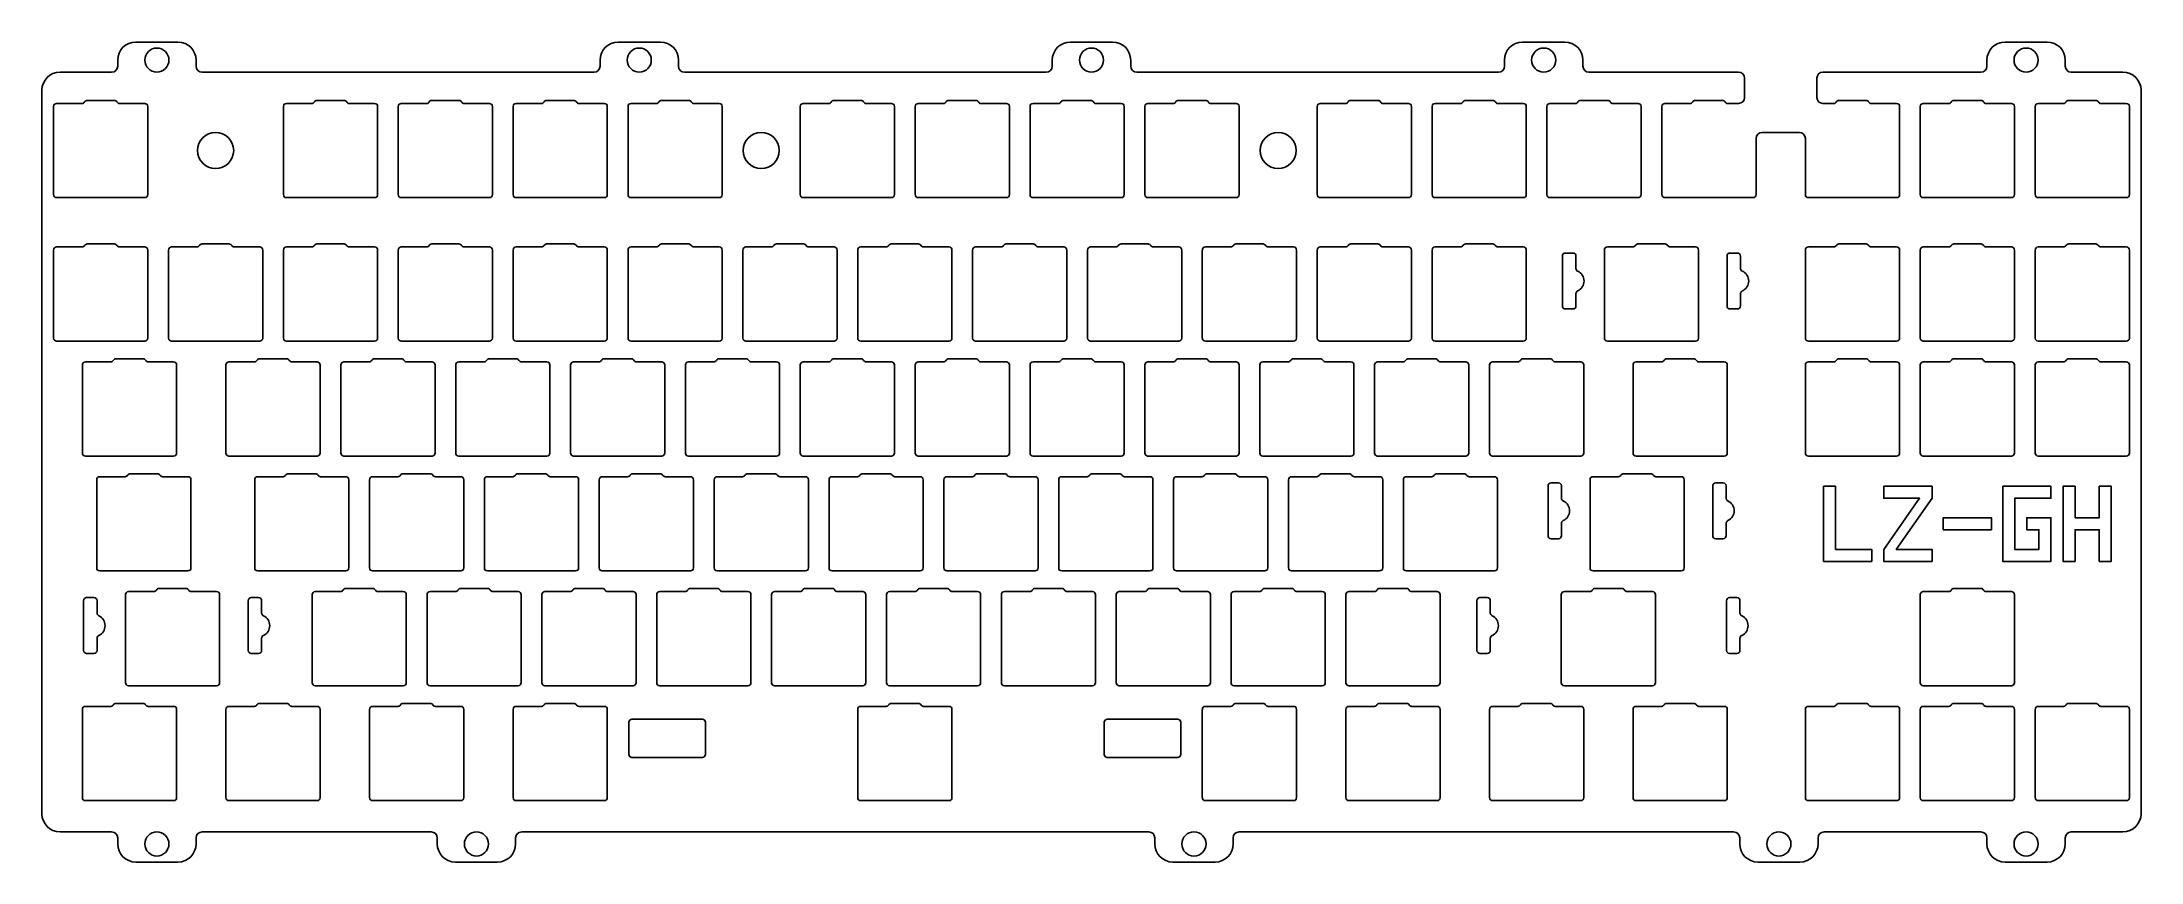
# Model space of a CAD drawing. Header units: millimetres. Extents: x 0 to 348, y -128 to 8.
import ezdxf

# ---------------------------------------------------------------- set-up
doc = ezdxf.new("R2010")
doc.units = ezdxf.units.MM
doc.layers.get('0').update_dxf_attribs({"linetype": 'CONTINUOUS'})

msp = doc.modelspace()

# ---------------------------------------------------------------- linework, layer by layer
for p, q in [((22.33, 8.47), (15.33, 8.47)), ((102.33, 8.47), (95.33, 8.47)), ((170.33, 8.47), (177.33, 8.47)), ((245.33, 8.47), (252.33, 8.47)), ((325.33, 8.47), (332.33, 8.47)), ((12.33, 5.47), (12.33, 4.47)), ((25.33, 4.47), (25.33, 5.47)), ((92.33, 5.47), (92.33, 4.47)), ((105.33, 4.47), (105.33, 5.47)), ((167.33, 4.47), (167.33, 5.47)), ((180.33, 5.47), (180.33, 4.47)), ((242.33, 4.47), (242.33, 5.47)), ((255.33, 5.47), (255.33, 4.47)), ((322.33, 4.47), (322.33, 5.47)), ((335.33, 5.47), (335.33, 4.47)), ((-0.23, 0.47), (-0.23, -119.54)), ((11.33, 3.47), (2.77, 3.47)), ((91.33, 3.47), (26.33, 3.47)), ((166.33, 3.47), (106.33, 3.47)), ((241.33, 3.47), (181.33, 3.47)), ((281.13, 3.47), (256.33, 3.47)), ((282.13, 2.47), (282.13, -0.72)), ((294.13, -0.72), (294.13, 2.47)), ((295.13, 3.47), (321.33, 3.47)), ((344.89, 3.47), (336.33, 3.47)), ((347.89, -119.54), (347.89, 0.47)), ((1.71, -16.84), (1.71, -2.22)), ((2.21, -1.72), (6.41, -1.72)), ((7.28, -1.22), (11.77, -1.22)), ((12.64, -1.72), (16.83, -1.72)), ((17.33, -2.22), (17.33, -16.84)), ((39.81, -16.84), (39.81, -2.22)), ((40.32, -1.72), (44.51, -1.72)), ((45.38, -1.22), (49.88, -1.22)), ((50.74, -1.72), (54.94, -1.72)), ((55.44, -2.22), (55.44, -16.84)), ((58.86, -16.84), (58.86, -2.22)), ((59.36, -1.72), (63.56, -1.72)), ((64.42, -1.22), (68.92, -1.22)), ((69.79, -1.72), (73.99, -1.72)), ((74.48, -2.22), (74.48, -16.84)), ((77.91, -16.84), (77.91, -2.22)), ((78.41, -1.72), (82.61, -1.72)), ((83.47, -1.22), (87.97, -1.22)), ((88.84, -1.72), (93.03, -1.72)), ((93.53, -2.22), (93.53, -16.84)), ((96.97, -16.84), (96.97, -2.22)), ((97.47, -1.72), (101.66, -1.72)), ((102.53, -1.22), (107.03, -1.22)), ((107.89, -1.72), (112.09, -1.72)), ((112.59, -2.22), (112.59, -16.84)), ((125.54, -16.84), (125.54, -2.22)), ((126.04, -1.72), (130.23, -1.72)), ((131.1, -1.22), (135.6, -1.22)), ((136.47, -1.72), (140.66, -1.72)), ((141.16, -2.22), (141.16, -16.84)), ((144.59, -16.84), (144.59, -2.22)), ((145.09, -1.72), (149.28, -1.72)), ((150.15, -1.22), (154.65, -1.22)), ((155.52, -1.72), (159.71, -1.72)), ((160.21, -2.22), (160.21, -16.84)), ((163.64, -16.84), (163.64, -2.22)), ((164.14, -1.72), (168.33, -1.72)), ((169.2, -1.22), (173.7, -1.22)), ((174.57, -1.72), (178.76, -1.72)), ((179.26, -2.22), (179.26, -16.84)), ((182.69, -16.84), (182.69, -2.22)), ((183.19, -1.72), (187.38, -1.72)), ((188.25, -1.22), (192.75, -1.22)), ((193.62, -1.72), (197.81, -1.72)), ((198.31, -2.22), (198.31, -16.84)), ((211.26, -16.84), (211.26, -2.22)), ((211.77, -1.72), (215.96, -1.72)), ((216.83, -1.22), (221.33, -1.22)), ((222.19, -1.72), (226.39, -1.72)), ((226.89, -2.22), (226.89, -16.84)), ((230.31, -16.84), (230.31, -2.22)), ((230.82, -1.72), (235.01, -1.72)), ((235.88, -1.22), (240.38, -1.22)), ((241.24, -1.72), (245.44, -1.72)), ((245.94, -2.22), (245.94, -16.84)), ((249.37, -16.84), (249.37, -2.22)), ((249.87, -1.72), (254.06, -1.72)), ((254.93, -1.22), (259.43, -1.22)), ((260.29, -1.72), (264.49, -1.72)), ((264.99, -2.22), (264.99, -16.84)), ((268.42, -16.84), (268.42, -2.22)), ((268.92, -1.72), (273.11, -1.72)), ((273.98, -1.22), (278.48, -1.22)), ((279.34, -1.72), (281.13, -1.72)), ((295.13, -1.72), (296.92, -1.72)), ((297.79, -1.22), (302.29, -1.22)), ((303.15, -1.72), (307.35, -1.72)), ((307.85, -2.22), (307.85, -16.84)), ((311.28, -16.84), (311.28, -2.22)), ((311.78, -1.72), (315.97, -1.72)), ((316.84, -1.22), (321.34, -1.22)), ((322.2, -1.72), (326.4, -1.72)), ((326.9, -2.22), (326.9, -16.84)), ((330.33, -16.84), (330.33, -2.22)), ((330.83, -1.72), (335.02, -1.72)), ((335.89, -1.22), (340.39, -1.22)), ((341.25, -1.72), (345.45, -1.72)), ((345.95, -2.22), (345.95, -16.84)), ((285.04, -6.53), (291.23, -6.53)), ((284.04, -7.53), (284.04, -16.84)), ((292.23, -16.84), (292.23, -7.53)), ((16.83, -17.34), (2.21, -17.34)), ((54.94, -17.34), (40.32, -17.34)), ((73.99, -17.34), (59.36, -17.34)), ((93.03, -17.34), (78.41, -17.34)), ((112.09, -17.34), (97.47, -17.34)), ((140.66, -17.34), (126.04, -17.34)), ((159.71, -17.34), (145.09, -17.34)), ((178.76, -17.34), (164.14, -17.34)), ((197.81, -17.34), (183.19, -17.34)), ((226.39, -17.34), (211.77, -17.34)), ((245.44, -17.34), (230.82, -17.34)), ((264.49, -17.34), (249.87, -17.34)), ((283.54, -17.34), (268.92, -17.34)), ((307.35, -17.34), (292.73, -17.34)), ((326.4, -17.34), (311.78, -17.34)), ((345.45, -17.34), (330.83, -17.34)), ((1.71, -40.65), (1.71, -26.03)), ((2.21, -25.53), (6.41, -25.53)), ((7.28, -25.03), (11.77, -25.03)), ((12.64, -25.53), (16.83, -25.53)), ((17.33, -26.03), (17.33, -40.65)), ((20.77, -40.65), (20.77, -26.03)), ((21.27, -25.53), (25.46, -25.53)), ((26.32, -25.03), (30.82, -25.03)), ((31.69, -25.53), (35.88, -25.53)), ((36.38, -26.03), (36.38, -40.65)), ((39.81, -40.65), (39.81, -26.03)), ((40.32, -25.53), (44.51, -25.53)), ((45.38, -25.03), (49.88, -25.03)), ((50.74, -25.53), (54.94, -25.53)), ((55.44, -26.03), (55.44, -40.65)), ((58.86, -40.65), (58.86, -26.03)), ((59.36, -25.53), (63.56, -25.53)), ((64.42, -25.03), (68.92, -25.03)), ((69.79, -25.53), (73.99, -25.53)), ((74.48, -26.03), (74.48, -40.65)), ((77.91, -40.65), (77.91, -26.03)), ((78.41, -25.53), (82.61, -25.53)), ((83.47, -25.03), (87.97, -25.03)), ((88.84, -25.53), (93.03, -25.53)), ((93.53, -26.03), (93.53, -40.65)), ((96.97, -40.65), (96.97, -26.03)), ((97.47, -25.53), (101.66, -25.53)), ((102.53, -25.03), (107.03, -25.03)), ((107.89, -25.53), (112.09, -25.53)), ((112.59, -26.03), (112.59, -40.65)), ((116.02, -40.65), (116.02, -26.03)), ((116.52, -25.53), (120.71, -25.53)), ((121.58, -25.03), (126.08, -25.03)), ((126.94, -25.53), (131.14, -25.53)), ((131.64, -26.03), (131.64, -40.65)), ((135.06, -40.65), (135.06, -26.03)), ((135.56, -25.53), (139.76, -25.53)), ((140.62, -25.03), (145.12, -25.03)), ((145.99, -25.53), (150.19, -25.53)), ((150.69, -26.03), (150.69, -40.65)), ((154.12, -40.65), (154.12, -26.03)), ((154.62, -25.53), (158.81, -25.53)), ((159.68, -25.03), (164.18, -25.03)), ((165.04, -25.53), (169.24, -25.53)), ((169.74, -26.03), (169.74, -40.65)), ((173.17, -40.65), (173.17, -26.03)), ((173.67, -25.53), (177.86, -25.53)), ((178.73, -25.03), (183.23, -25.03)), ((184.09, -25.53), (188.29, -25.53)), ((188.79, -26.03), (188.79, -40.65)), ((192.21, -40.65), (192.21, -26.03)), ((192.72, -25.53), (196.91, -25.53)), ((197.78, -25.03), (202.28, -25.03)), ((203.14, -25.53), (207.34, -25.53)), ((207.84, -26.03), (207.84, -40.65)), ((211.26, -40.65), (211.26, -26.03)), ((211.77, -25.53), (215.96, -25.53)), ((216.83, -25.03), (221.33, -25.03)), ((222.19, -25.53), (226.39, -25.53)), ((226.89, -26.03), (226.89, -40.65)), ((230.31, -40.65), (230.31, -26.03)), ((230.82, -25.53), (235.01, -25.53)), ((235.88, -25.03), (240.38, -25.03)), ((241.24, -25.53), (245.44, -25.53)), ((245.94, -26.03), (245.94, -40.65)), ((251.93, -35.31), (251.93, -27.04)), ((253.67, -26.54), (252.43, -26.54)), ((254.17, -27.04), (254.17, -29.09)), ((258.89, -40.65), (258.89, -26.03)), ((259.39, -25.53), (263.58, -25.53)), ((264.45, -25.03), (268.95, -25.03)), ((269.82, -25.53), (274.01, -25.53)), ((274.51, -26.03), (274.51, -40.65)), ((279.23, -35.31), (279.23, -27.04)), ((279.73, -26.54), (280.97, -26.54)), ((281.47, -27.04), (281.47, -29.09)), ((292.23, -40.65), (292.23, -26.03)), ((292.73, -25.53), (296.92, -25.53)), ((297.79, -25.03), (302.29, -25.03)), ((303.15, -25.53), (307.35, -25.53)), ((307.85, -26.03), (307.85, -40.65)), ((311.28, -40.65), (311.28, -26.03)), ((311.78, -25.53), (315.97, -25.53)), ((316.84, -25.03), (321.34, -25.03)), ((322.2, -25.53), (326.4, -25.53)), ((326.9, -26.03), (326.9, -40.65)), ((330.33, -40.65), (330.33, -26.03)), ((330.83, -25.53), (335.02, -25.53)), ((335.89, -25.03), (340.39, -25.03)), ((341.25, -25.53), (345.45, -25.53)), ((345.95, -26.03), (345.95, -40.65)), ((254.17, -33.27), (254.17, -35.31)), ((281.47, -33.27), (281.47, -35.31)), ((253.67, -35.81), (252.43, -35.81)), ((280.97, -35.81), (279.73, -35.81)), ((16.83, -41.15), (2.21, -41.15)), ((35.88, -41.15), (21.27, -41.15)), ((54.94, -41.15), (40.32, -41.15)), ((73.99, -41.15), (59.36, -41.15)), ((93.03, -41.15), (78.41, -41.15)), ((112.09, -41.15), (97.47, -41.15)), ((131.14, -41.15), (116.52, -41.15)), ((150.19, -41.15), (135.56, -41.15)), ((169.24, -41.15), (154.62, -41.15)), ((188.29, -41.15), (173.67, -41.15)), ((207.34, -41.15), (192.72, -41.15)), ((226.39, -41.15), (211.77, -41.15)), ((245.44, -41.15), (230.82, -41.15)), ((274.01, -41.15), (259.39, -41.15)), ((307.35, -41.15), (292.73, -41.15)), ((326.4, -41.15), (311.78, -41.15)), ((345.45, -41.15), (330.83, -41.15)), ((6.48, -59.7), (6.48, -45.08)), ((6.98, -44.58), (11.17, -44.58)), ((12.04, -44.08), (16.54, -44.08)), ((17.4, -44.58), (21.6, -44.58)), ((22.1, -45.08), (22.1, -59.7)), ((30.29, -59.7), (30.29, -45.08)), ((30.79, -44.58), (34.98, -44.58)), ((35.85, -44.08), (40.35, -44.08)), ((41.22, -44.58), (45.41, -44.58)), ((45.91, -45.08), (45.91, -59.7)), ((49.34, -59.7), (49.34, -45.08)), ((49.84, -44.58), (54.03, -44.58)), ((54.9, -44.08), (59.4, -44.08)), ((60.27, -44.58), (64.46, -44.58)), ((64.96, -45.08), (64.96, -59.7)), ((68.39, -59.7), (68.39, -45.08)), ((68.89, -44.58), (73.08, -44.58)), ((73.95, -44.08), (78.45, -44.08)), ((79.32, -44.58), (83.51, -44.58)), ((84.01, -45.08), (84.01, -59.7)), ((87.44, -59.7), (87.44, -45.08)), ((87.94, -44.58), (92.13, -44.58)), ((93, -44.08), (97.5, -44.08)), ((98.37, -44.58), (102.56, -44.58)), ((103.06, -45.08), (103.06, -59.7)), ((106.49, -59.7), (106.49, -45.08)), ((106.99, -44.58), (111.18, -44.58)), ((112.05, -44.08), (116.55, -44.08)), ((117.42, -44.58), (121.61, -44.58)), ((122.11, -45.08), (122.11, -59.7)), ((125.54, -59.7), (125.54, -45.08)), ((126.04, -44.58), (130.23, -44.58)), ((131.1, -44.08), (135.6, -44.08)), ((136.47, -44.58), (140.66, -44.58)), ((141.16, -45.08), (141.16, -59.7)), ((144.59, -59.7), (144.59, -45.08)), ((145.09, -44.58), (149.28, -44.58)), ((150.15, -44.08), (154.65, -44.08)), ((155.52, -44.58), (159.71, -44.58)), ((160.21, -45.08), (160.21, -59.7)), ((163.64, -59.7), (163.64, -45.08)), ((164.14, -44.58), (168.33, -44.58)), ((169.2, -44.08), (173.7, -44.08)), ((174.57, -44.58), (178.76, -44.58)), ((179.26, -45.08), (179.26, -59.7)), ((182.69, -59.7), (182.69, -45.08)), ((183.19, -44.58), (187.38, -44.58)), ((188.25, -44.08), (192.75, -44.08)), ((193.62, -44.58), (197.81, -44.58)), ((198.31, -45.08), (198.31, -59.7)), ((201.74, -59.7), (201.74, -45.08)), ((202.24, -44.58), (206.43, -44.58)), ((207.3, -44.08), (211.8, -44.08)), ((212.67, -44.58), (216.86, -44.58)), ((217.36, -45.08), (217.36, -59.7)), ((220.79, -59.7), (220.79, -45.08)), ((221.29, -44.58), (225.48, -44.58)), ((226.35, -44.08), (230.85, -44.08)), ((231.72, -44.58), (235.91, -44.58)), ((236.41, -45.08), (236.41, -59.7)), ((239.84, -59.7), (239.84, -45.08)), ((240.34, -44.58), (244.53, -44.58)), ((245.4, -44.08), (249.9, -44.08)), ((250.77, -44.58), (254.96, -44.58)), ((255.46, -45.08), (255.46, -59.7)), ((263.65, -59.7), (263.65, -45.08)), ((264.15, -44.58), (268.35, -44.58)), ((269.21, -44.08), (273.71, -44.08)), ((274.58, -44.58), (278.77, -44.58)), ((279.27, -45.08), (279.27, -59.7)), ((292.23, -59.7), (292.23, -45.08)), ((292.73, -44.58), (296.92, -44.58)), ((297.79, -44.08), (302.29, -44.08)), ((303.15, -44.58), (307.35, -44.58)), ((307.85, -45.08), (307.85, -59.7)), ((311.28, -59.7), (311.28, -45.08)), ((311.78, -44.58), (315.97, -44.58)), ((316.84, -44.08), (321.34, -44.08)), ((322.2, -44.58), (326.4, -44.58)), ((326.9, -45.08), (326.9, -59.7)), ((330.33, -59.7), (330.33, -45.08)), ((330.83, -44.58), (335.02, -44.58)), ((335.89, -44.08), (340.39, -44.08)), ((341.25, -44.58), (345.45, -44.58)), ((345.95, -45.08), (345.95, -59.7)), ((21.6, -60.2), (6.98, -60.2)), ((45.41, -60.2), (30.79, -60.2)), ((64.46, -60.2), (49.84, -60.2)), ((83.51, -60.2), (68.89, -60.2)), ((102.56, -60.2), (87.94, -60.2)), ((121.61, -60.2), (106.99, -60.2)), ((140.66, -60.2), (126.04, -60.2)), ((159.71, -60.2), (145.09, -60.2)), ((178.76, -60.2), (164.14, -60.2)), ((197.81, -60.2), (183.19, -60.2)), ((216.86, -60.2), (202.24, -60.2)), ((235.91, -60.2), (221.29, -60.2)), ((254.96, -60.2), (240.34, -60.2)), ((278.77, -60.2), (264.15, -60.2)), ((307.35, -60.2), (292.73, -60.2)), ((326.4, -60.2), (311.78, -60.2)), ((345.45, -60.2), (330.83, -60.2)), ((8.86, -78.75), (8.86, -64.13)), ((9.36, -63.63), (13.55, -63.63)), ((14.42, -63.13), (18.92, -63.13)), ((19.78, -63.63), (23.98, -63.63)), ((24.48, -64.13), (24.48, -78.75)), ((35.05, -78.75), (35.05, -64.13)), ((35.55, -63.63), (39.75, -63.63)), ((40.61, -63.13), (45.11, -63.13)), ((45.98, -63.63), (50.17, -63.63)), ((50.67, -64.13), (50.67, -78.75)), ((54.1, -78.75), (54.1, -64.13)), ((54.6, -63.63), (58.8, -63.63)), ((59.66, -63.13), (64.16, -63.13)), ((65.03, -63.63), (69.22, -63.63)), ((69.72, -64.13), (69.72, -78.75)), ((73.15, -78.75), (73.15, -64.13)), ((73.65, -63.63), (77.85, -63.63)), ((78.71, -63.13), (83.21, -63.13)), ((84.08, -63.63), (88.27, -63.63)), ((88.77, -64.13), (88.77, -78.75)), ((92.2, -78.75), (92.2, -64.13)), ((92.7, -63.63), (96.9, -63.63)), ((97.76, -63.13), (102.26, -63.13)), ((103.13, -63.63), (107.32, -63.63)), ((107.82, -64.13), (107.82, -78.75)), ((111.25, -78.75), (111.25, -64.13)), ((111.75, -63.63), (115.95, -63.63)), ((116.81, -63.13), (121.31, -63.13)), ((122.18, -63.63), (126.37, -63.63)), ((126.87, -64.13), (126.87, -78.75)), ((130.3, -78.75), (130.3, -64.13)), ((130.8, -63.63), (135, -63.63)), ((135.86, -63.13), (140.36, -63.13)), ((141.23, -63.63), (145.42, -63.63)), ((145.92, -64.13), (145.92, -78.75)), ((149.35, -78.75), (149.35, -64.13)), ((149.85, -63.63), (154.05, -63.63)), ((154.91, -63.13), (159.41, -63.13)), ((160.28, -63.63), (164.47, -63.63)), ((164.97, -64.13), (164.97, -78.75)), ((168.4, -78.75), (168.4, -64.13)), ((168.9, -63.63), (173.1, -63.63)), ((173.96, -63.13), (178.46, -63.13)), ((179.33, -63.63), (183.52, -63.63)), ((184.02, -64.13), (184.02, -78.75)), ((187.45, -78.75), (187.45, -64.13)), ((187.95, -63.63), (192.15, -63.63)), ((193.01, -63.13), (197.51, -63.13)), ((198.38, -63.63), (202.57, -63.63)), ((203.07, -64.13), (203.07, -78.75)), ((206.5, -78.75), (206.5, -64.13)), ((207, -63.63), (211.2, -63.63)), ((212.06, -63.13), (216.56, -63.13)), ((217.43, -63.63), (221.62, -63.63)), ((222.12, -64.13), (222.12, -78.75)), ((225.55, -78.75), (225.55, -64.13)), ((226.05, -63.63), (230.25, -63.63)), ((231.11, -63.13), (235.61, -63.13)), ((236.48, -63.63), (240.67, -63.63)), ((241.17, -64.13), (241.17, -78.75)), ((249.55, -73.41), (249.55, -65.14)), ((251.28, -64.64), (250.05, -64.64)), ((251.78, -65.14), (251.78, -67.19)), ((256.51, -78.75), (256.51, -64.13)), ((257.01, -63.63), (261.2, -63.63)), ((262.07, -63.13), (266.57, -63.13)), ((267.43, -63.63), (271.63, -63.63)), ((272.13, -64.13), (272.13, -78.75)), ((276.85, -73.41), (276.85, -65.14)), ((277.35, -64.64), (278.59, -64.64)), ((279.09, -65.14), (279.09, -67.19)), ((251.78, -71.37), (251.78, -73.41)), ((279.09, -71.37), (279.09, -73.41)), ((251.28, -73.91), (250.05, -73.91)), ((278.59, -73.91), (277.35, -73.91)), ((23.98, -79.25), (9.36, -79.25)), ((50.17, -79.25), (35.55, -79.25)), ((69.22, -79.25), (54.6, -79.25)), ((88.27, -79.25), (73.65, -79.25)), ((107.32, -79.25), (92.7, -79.25)), ((126.37, -79.25), (111.75, -79.25)), ((145.42, -79.25), (130.8, -79.25)), ((164.47, -79.25), (149.85, -79.25)), ((183.52, -79.25), (168.9, -79.25)), ((202.57, -79.25), (187.95, -79.25)), ((221.62, -79.25), (207, -79.25)), ((240.67, -79.25), (226.05, -79.25)), ((271.63, -79.25), (257.01, -79.25)), ((13.62, -97.8), (13.62, -83.18)), ((14.12, -82.68), (18.32, -82.68)), ((19.18, -82.18), (23.68, -82.18)), ((24.55, -82.68), (28.74, -82.68)), ((29.24, -83.18), (29.24, -97.8)), ((44.58, -97.8), (44.58, -83.18)), ((45.08, -82.68), (49.27, -82.68)), ((50.14, -82.18), (54.64, -82.18)), ((55.5, -82.68), (59.7, -82.68)), ((60.2, -83.18), (60.2, -97.8)), ((63.63, -97.8), (63.63, -83.18)), ((64.13, -82.68), (68.32, -82.68)), ((69.19, -82.18), (73.69, -82.18)), ((74.55, -82.68), (78.75, -82.68)), ((79.25, -83.18), (79.25, -97.8)), ((82.68, -97.8), (82.68, -83.18)), ((83.18, -82.68), (87.37, -82.68)), ((88.24, -82.18), (92.74, -82.18)), ((93.6, -82.68), (97.8, -82.68)), ((98.3, -83.18), (98.3, -97.8)), ((101.73, -97.8), (101.73, -83.18)), ((102.23, -82.68), (106.42, -82.68)), ((107.29, -82.18), (111.79, -82.18)), ((112.65, -82.68), (116.85, -82.68)), ((117.35, -83.18), (117.35, -97.8)), ((120.78, -97.8), (120.78, -83.18)), ((121.28, -82.68), (125.47, -82.68)), ((126.34, -82.18), (130.84, -82.18)), ((131.7, -82.68), (135.9, -82.68)), ((136.4, -83.18), (136.4, -97.8)), ((139.83, -97.8), (139.83, -83.18)), ((140.33, -82.68), (144.52, -82.68)), ((145.39, -82.18), (149.89, -82.18)), ((150.75, -82.68), (154.95, -82.68)), ((155.45, -83.18), (155.45, -97.8)), ((158.88, -97.8), (158.88, -83.18)), ((159.38, -82.68), (163.57, -82.68)), ((164.44, -82.18), (168.94, -82.18)), ((169.8, -82.68), (174, -82.68)), ((174.5, -83.18), (174.5, -97.8)), ((177.93, -97.8), (177.93, -83.18)), ((178.43, -82.68), (182.62, -82.68)), ((183.49, -82.18), (187.99, -82.18)), ((188.85, -82.68), (193.05, -82.68)), ((193.55, -83.18), (193.55, -97.8)), ((196.98, -97.8), (196.98, -83.18)), ((197.48, -82.68), (201.67, -82.68)), ((202.54, -82.18), (207.04, -82.18)), ((207.9, -82.68), (212.1, -82.68)), ((212.6, -83.18), (212.6, -97.8)), ((216.03, -97.8), (216.03, -83.18)), ((216.53, -82.68), (220.72, -82.68)), ((221.59, -82.18), (226.09, -82.18)), ((226.95, -82.68), (231.15, -82.68)), ((231.65, -83.18), (231.65, -97.8)), ((251.75, -97.8), (251.75, -83.18)), ((252.25, -82.68), (256.44, -82.68)), ((257.31, -82.18), (261.81, -82.18)), ((262.67, -82.68), (266.87, -82.68)), ((267.37, -83.18), (267.37, -97.8)), ((311.28, -97.8), (311.28, -83.18)), ((311.78, -82.68), (315.97, -82.68)), ((316.84, -82.18), (321.34, -82.18)), ((322.2, -82.68), (326.4, -82.68)), ((326.9, -83.18), (326.9, -97.8)), ((6.66, -92.46), (6.66, -84.19)), ((7.16, -83.69), (8.4, -83.69)), ((8.9, -84.19), (8.9, -86.24)), ((33.97, -92.46), (33.97, -84.19)), ((34.47, -83.69), (35.7, -83.69)), ((36.2, -84.19), (36.2, -86.24)), ((237.74, -92.46), (237.74, -84.19)), ((238.24, -83.69), (239.47, -83.69)), ((239.97, -84.19), (239.97, -86.24)), ((279.14, -92.46), (279.14, -84.19)), ((279.64, -83.69), (280.87, -83.69)), ((281.37, -84.19), (281.37, -86.24)), ((8.9, -90.42), (8.9, -92.46)), ((36.2, -90.42), (36.2, -92.46)), ((239.97, -90.42), (239.97, -92.46)), ((281.37, -90.42), (281.37, -92.46)), ((8.4, -92.96), (7.16, -92.96)), ((35.7, -92.96), (34.47, -92.96)), ((239.47, -92.96), (238.24, -92.96)), ((280.87, -92.96), (279.64, -92.96)), ((28.74, -98.3), (14.12, -98.3)), ((59.7, -98.3), (45.08, -98.3)), ((78.75, -98.3), (64.13, -98.3)), ((97.8, -98.3), (83.18, -98.3)), ((116.85, -98.3), (102.23, -98.3)), ((135.9, -98.3), (121.28, -98.3)), ((154.95, -98.3), (140.33, -98.3)), ((174, -98.3), (159.38, -98.3)), ((193.05, -98.3), (178.43, -98.3)), ((212.1, -98.3), (197.48, -98.3)), ((231.15, -98.3), (216.53, -98.3)), ((266.87, -98.3), (252.25, -98.3)), ((326.4, -98.3), (311.78, -98.3)), ((6.48, -116.85), (6.48, -102.23)), ((6.98, -101.73), (11.17, -101.73)), ((12.04, -101.23), (16.54, -101.23)), ((17.4, -101.73), (21.6, -101.73)), ((22.1, -102.23), (22.1, -116.85)), ((30.29, -116.85), (30.29, -102.23)), ((30.79, -101.73), (34.98, -101.73)), ((35.85, -101.23), (40.35, -101.23)), ((41.22, -101.73), (45.41, -101.73)), ((45.91, -102.23), (45.91, -116.85)), ((54.1, -116.85), (54.1, -102.23)), ((54.6, -101.73), (58.8, -101.73)), ((59.66, -101.23), (64.16, -101.23)), ((65.03, -101.73), (69.22, -101.73)), ((69.72, -102.23), (69.72, -116.85)), ((77.91, -116.85), (77.91, -102.23)), ((78.41, -101.73), (82.61, -101.73)), ((83.47, -101.23), (87.97, -101.23)), ((88.84, -101.73), (93.03, -101.73)), ((93.53, -102.23), (93.53, -116.85)), ((135.06, -116.85), (135.06, -102.23)), ((135.56, -101.73), (139.76, -101.73)), ((140.62, -101.23), (145.12, -101.23)), ((145.99, -101.73), (150.19, -101.73)), ((150.69, -102.23), (150.69, -116.85)), ((192.21, -116.85), (192.21, -102.23)), ((192.72, -101.73), (196.91, -101.73)), ((197.78, -101.23), (202.28, -101.23)), ((203.14, -101.73), (207.34, -101.73)), ((207.84, -102.23), (207.84, -116.85)), ((216.03, -116.85), (216.03, -102.23)), ((216.53, -101.73), (220.72, -101.73)), ((221.59, -101.23), (226.09, -101.23)), ((226.95, -101.73), (231.15, -101.73)), ((231.65, -102.23), (231.65, -116.85)), ((239.84, -116.85), (239.84, -102.23)), ((240.34, -101.73), (244.53, -101.73)), ((245.4, -101.23), (249.9, -101.23)), ((250.77, -101.73), (254.96, -101.73)), ((255.46, -102.23), (255.46, -116.85)), ((263.65, -116.85), (263.65, -102.23)), ((264.15, -101.73), (268.35, -101.73)), ((269.21, -101.23), (273.71, -101.23)), ((274.58, -101.73), (278.77, -101.73)), ((279.27, -102.23), (279.27, -116.85)), ((292.23, -116.85), (292.23, -102.23)), ((292.73, -101.73), (296.92, -101.73)), ((297.79, -101.23), (302.29, -101.23)), ((303.15, -101.73), (307.35, -101.73)), ((307.85, -102.23), (307.85, -116.85)), ((311.28, -116.85), (311.28, -102.23)), ((311.78, -101.73), (315.97, -101.73)), ((316.84, -101.23), (321.34, -101.23)), ((322.2, -101.73), (326.4, -101.73)), ((326.9, -102.23), (326.9, -116.85)), ((330.33, -116.85), (330.33, -102.23)), ((330.83, -101.73), (335.02, -101.73)), ((335.89, -101.23), (340.39, -101.23)), ((341.25, -101.73), (345.45, -101.73)), ((345.95, -102.23), (345.95, -116.85)), ((21.6, -117.35), (6.98, -117.35)), ((45.41, -117.35), (30.79, -117.35)), ((69.22, -117.35), (54.6, -117.35)), ((93.03, -117.35), (78.41, -117.35)), ((150.19, -117.35), (135.56, -117.35)), ((207.34, -117.35), (192.72, -117.35)), ((231.15, -117.35), (216.53, -117.35)), ((254.96, -117.35), (240.34, -117.35)), ((278.77, -117.35), (264.15, -117.35)), ((307.35, -117.35), (292.73, -117.35)), ((326.4, -117.35), (311.78, -117.35)), ((345.45, -117.35), (330.83, -117.35)), ((11.33, -122.54), (2.77, -122.54)), ((12.33, -124.54), (12.33, -123.54)), ((25.33, -123.54), (25.33, -124.54)), ((64.33, -122.54), (26.33, -122.54)), ((65.33, -124.54), (65.33, -123.54)), ((78.33, -123.54), (78.33, -124.54)), ((183.33, -122.54), (79.33, -122.54)), ((184.33, -123.54), (184.33, -124.54)), ((197.33, -124.54), (197.33, -123.54)), ((280.33, -122.54), (198.33, -122.54)), ((281.33, -123.54), (281.33, -124.54)), ((294.33, -124.54), (294.33, -123.54)), ((321.33, -122.54), (295.33, -122.54)), ((322.33, -123.54), (322.33, -124.54)), ((335.33, -124.54), (335.33, -123.54)), ((344.89, -122.54), (336.33, -122.54)), ((22.33, -127.54), (15.33, -127.54)), ((75.33, -127.54), (68.33, -127.54)), ((187.33, -127.54), (194.33, -127.54)), ((284.33, -127.54), (291.33, -127.54)), ((325.33, -127.54), (332.33, -127.54))]:
    msp.add_line(p, q)
for points in [[(297.23, -65.2), (295.23, -65.2), (295.23, -77.68), (303.23, -77.68), (303.23, -75.68), (297.23, -75.68)], [(313.23, -77.68), (305.23, -77.68), (305.23, -75.68), (311.17, -67.2), (305.23, -67.2), (305.23, -65.2), (313.23, -65.2), (313.23, -67.2), (307.29, -75.68), (313.23, -75.68)], [(324.95, -65.2), (332.95, -65.2), (332.95, -67.2), (326.95, -67.2), (326.95, -75.68), (330.95, -75.68), (330.95, -72.44), (328.95, -72.44), (328.95, -70.44), (332.95, -70.44), (332.95, -77.68), (324.95, -77.68), (324.95, -67.2)], [(340.95, -77.68), (342.95, -77.68), (342.95, -65.2), (340.95, -65.2), (340.95, -70.44), (336.95, -70.44), (336.95, -65.2), (334.95, -65.2), (334.95, -77.68), (336.95, -77.68), (336.95, -72.44), (340.95, -72.44)], [(323.09, -72.44), (315.09, -72.44), (315.09, -70.44), (323.09, -70.44)]]:
    msp.add_lwpolyline(points, close=True)
for points in [[(97.11, -104.35), (97.11, -109.7, 0.414214), (97.61, -110.2), (109.31, -110.2, 0.414214), (109.81, -109.7), (109.81, -104.35, 0.414214), (109.31, -103.85), (97.61, -103.85, 0.414214)], [(188.64, -109.7, -0.414214), (188.14, -110.2), (176.44, -110.2, -0.414214), (175.94, -109.7), (175.94, -104.35, -0.414214), (176.44, -103.85), (188.14, -103.85, -0.414214), (188.64, -104.35)]]:
    msp.add_lwpolyline(points, format="xyb", close=True)
for centre, radius in [((18.83, 5.47), 2), ((98.83, 5.47), 2), ((173.83, 5.47), 2), ((248.83, 5.47), 2), ((328.83, 5.47), 2), ((28.57, -9.53), 3), ((119.06, -9.53), 3), ((204.79, -9.53), 3), ((18.83, -124.54), 2), ((71.83, -124.54), 2), ((190.83, -124.54), 2), ((287.83, -124.54), 2), ((328.83, -124.54), 2)]:
    msp.add_circle(centre, radius)
for centre, radius, start, end in [((15.33, 5.47), 3, 90, 180), ((22.33, 5.47), 3, 0, 90), ((95.33, 5.47), 3, 90, 180), ((102.33, 5.47), 3, 0, 90), ((170.33, 5.47), 3, 90, 180), ((177.33, 5.47), 3, 0, 90), ((245.33, 5.47), 3, 90, 180), ((252.33, 5.47), 3, 0, 90), ((325.33, 5.47), 3, 90, 180), ((332.33, 5.47), 3, 0, 90), ((11.33, 4.47), 1, 270, 360), ((26.33, 4.47), 1, 180, 270), ((91.33, 4.47), 1, -90, 0), ((106.33, 4.47), 1, 180, 270), ((166.33, 4.47), 1, 270, 360), ((181.33, 4.47), 1, 180, 270), ((241.33, 4.47), 1, 270, 360), ((256.33, 4.47), 1, 180, 270), ((321.33, 4.47), 1, -90, 0), ((336.33, 4.47), 1, 180, 270), ((2.77, 0.47), 3, 90, 180), ((281.13, 2.47), 1, 0, 90), ((295.13, 2.47), 1, 90, 180), ((344.89, 0.47), 3, 0, 90), ((2.21, -2.22), 0.5, 90, 180), ((6.41, -1.22), 0.5, 270, 330), ((7.28, -1.72), 0.5, 90, 150), ((11.77, -1.72), 0.5, 30, 90), ((12.64, -1.22), 0.5, 210, 270), ((16.83, -2.22), 0.5, 0, 90), ((40.32, -2.22), 0.5, 90, 180), ((44.51, -1.22), 0.5, 270, 330), ((45.38, -1.72), 0.5, 90, 150), ((49.88, -1.72), 0.5, 30, 90), ((50.74, -1.22), 0.5, 210, 270), ((54.94, -2.22), 0.5, 0, 90), ((59.36, -2.22), 0.5, 90, 180), ((63.56, -1.22), 0.5, 270, 330), ((64.42, -1.72), 0.5, 90, 150), ((68.92, -1.72), 0.5, 30, 90), ((69.79, -1.22), 0.5, 210, 270), ((73.99, -2.22), 0.5, 0, 90), ((78.41, -2.22), 0.5, 90, 180), ((82.61, -1.22), 0.5, 270, 330), ((83.47, -1.72), 0.5, 90, 150), ((87.97, -1.72), 0.5, 30, 90), ((88.84, -1.22), 0.5, 210, 270), ((93.03, -2.22), 0.5, 0, 90), ((97.47, -2.22), 0.5, 90, 180), ((101.66, -1.22), 0.5, 270, 330), ((102.53, -1.72), 0.5, 90, 150), ((107.03, -1.72), 0.5, 30, 90), ((107.89, -1.22), 0.5, 210, 270), ((112.09, -2.22), 0.5, 0, 90), ((126.04, -2.22), 0.5, 90, 180), ((130.23, -1.22), 0.5, 270, 330), ((131.1, -1.72), 0.5, 90, 150), ((135.6, -1.72), 0.5, 30, 90), ((136.47, -1.22), 0.5, 210, 270), ((140.66, -2.22), 0.5, 0, 90), ((145.09, -2.22), 0.5, 90, 180), ((149.28, -1.22), 0.5, 270, 330), ((150.15, -1.72), 0.5, 90, 150), ((154.65, -1.72), 0.5, 30, 90), ((155.52, -1.22), 0.5, 210, 270), ((159.71, -2.22), 0.5, 0, 90), ((164.14, -2.22), 0.5, 90, 180), ((168.33, -1.22), 0.5, 270, 330), ((169.2, -1.72), 0.5, 90, 150), ((173.7, -1.72), 0.5, 30, 90), ((174.57, -1.22), 0.5, 210, 270), ((178.76, -2.22), 0.5, 0, 90), ((183.19, -2.22), 0.5, 90, 180), ((187.38, -1.22), 0.5, 270, 330), ((188.25, -1.72), 0.5, 90, 150), ((192.75, -1.72), 0.5, 30, 90), ((193.62, -1.22), 0.5, 210, 270), ((197.81, -2.22), 0.5, 0, 90), ((211.77, -2.22), 0.5, 90, 180), ((215.96, -1.22), 0.5, 270, 330), ((216.83, -1.72), 0.5, 90, 150), ((221.33, -1.72), 0.5, 30, 90), ((222.19, -1.22), 0.5, 210, 270), ((226.39, -2.22), 0.5, 0, 90), ((230.82, -2.22), 0.5, 90, 180), ((235.01, -1.22), 0.5, 270, 330), ((235.88, -1.72), 0.5, 90, 150), ((240.38, -1.72), 0.5, 30, 90), ((241.24, -1.22), 0.5, 210, 270), ((245.44, -2.22), 0.5, 0, 90), ((249.87, -2.22), 0.5, 90, 180), ((254.06, -1.22), 0.5, 270, 330), ((254.93, -1.72), 0.5, 90, 150), ((259.43, -1.72), 0.5, 30, 90), ((260.29, -1.22), 0.5, 210, 270), ((264.49, -2.22), 0.5, 0, 90), ((268.92, -2.22), 0.5, 90, 180), ((273.11, -1.22), 0.5, 270, 330), ((273.98, -1.72), 0.5, 90, 150), ((278.48, -1.72), 0.5, 30, 90), ((279.34, -1.22), 0.5, 210, 270), ((281.13, -0.72), 1, 270, 360), ((295.13, -0.72), 1, 180, 270), ((296.92, -1.22), 0.5, 270, 330), ((297.79, -1.72), 0.5, 90, 150), ((302.29, -1.72), 0.5, 30, 90), ((303.15, -1.22), 0.5, 210, 270), ((307.35, -2.22), 0.5, 0, 90), ((311.78, -2.22), 0.5, 90, 180), ((315.97, -1.22), 0.5, 270, 330), ((316.84, -1.72), 0.5, 90, 150), ((321.34, -1.72), 0.5, 30, 90), ((322.2, -1.22), 0.5, 210, 270), ((326.4, -2.22), 0.5, 0, 90), ((330.83, -2.22), 0.5, 90, 180), ((335.02, -1.22), 0.5, 270, 330), ((335.89, -1.72), 0.5, 90, 150), ((340.39, -1.72), 0.5, 30, 90), ((341.25, -1.22), 0.5, 210, 270), ((345.45, -2.22), 0.5, 0, 90), ((285.04, -7.53), 1, 90, 180), ((291.23, -7.53), 1, 0, 90), ((2.21, -16.84), 0.5, 180, 270), ((16.83, -16.84), 0.5, -90, 0), ((40.32, -16.84), 0.5, 180, 270), ((54.94, -16.84), 0.5, -90, 0), ((59.36, -16.84), 0.5, 180, 270), ((73.99, -16.84), 0.5, -90, 0), ((78.41, -16.84), 0.5, 180, 270), ((93.03, -16.84), 0.5, -90, 0), ((97.47, -16.84), 0.5, 180, 270), ((112.09, -16.84), 0.5, -90, 0), ((126.04, -16.84), 0.5, 180, 270), ((140.66, -16.84), 0.5, -90, 0), ((145.09, -16.84), 0.5, 180, 270), ((159.71, -16.84), 0.5, -90, 0), ((164.14, -16.84), 0.5, 180, 270), ((178.76, -16.84), 0.5, -90, 0), ((183.19, -16.84), 0.5, 180, 270), ((197.81, -16.84), 0.5, -90, 0), ((211.77, -16.84), 0.5, 180, 270), ((226.39, -16.84), 0.5, -90, 0), ((230.82, -16.84), 0.5, 180, 270), ((245.44, -16.84), 0.5, -90, 0), ((249.87, -16.84), 0.5, 180, 270), ((264.49, -16.84), 0.5, -90, 0), ((268.92, -16.84), 0.5, 180, 270), ((283.54, -16.84), 0.5, -90, 0), ((292.73, -16.84), 0.5, 180, 270), ((307.35, -16.84), 0.5, -90, 0), ((311.78, -16.84), 0.5, 180, 270), ((326.4, -16.84), 0.5, -90, 0), ((330.83, -16.84), 0.5, 180, 270), ((345.45, -16.84), 0.5, -90, 0), ((2.21, -26.03), 0.5, 90, 180), ((6.41, -25.03), 0.5, 270, 330), ((7.28, -25.53), 0.5, 90, 150), ((11.77, -25.53), 0.5, 30, 90), ((12.64, -25.03), 0.5, 210, 270), ((16.83, -26.03), 0.5, 0, 90), ((21.27, -26.03), 0.5, 90, 180), ((25.46, -25.03), 0.5, 270, 330), ((26.32, -25.53), 0.5, 90, 150), ((30.82, -25.53), 0.5, 30, 90), ((31.69, -25.03), 0.5, 210, 270), ((35.88, -26.03), 0.5, 0, 90), ((40.32, -26.03), 0.5, 90, 180), ((44.51, -25.03), 0.5, 270, 330), ((45.38, -25.53), 0.5, 90, 150), ((49.88, -25.53), 0.5, 30, 90), ((50.74, -25.03), 0.5, 210, 270), ((54.94, -26.03), 0.5, 0, 90), ((59.36, -26.03), 0.5, 90, 180), ((63.56, -25.03), 0.5, 270, 330), ((64.42, -25.53), 0.5, 90, 150), ((68.92, -25.53), 0.5, 30, 90), ((69.79, -25.03), 0.5, 210, 270), ((73.99, -26.03), 0.5, 0, 90), ((78.41, -26.03), 0.5, 90, 180), ((82.61, -25.03), 0.5, 270, 330), ((83.47, -25.53), 0.5, 90, 150), ((87.97, -25.53), 0.5, 30, 90), ((88.84, -25.03), 0.5, 210, 270), ((93.03, -26.03), 0.5, 0, 90), ((97.47, -26.03), 0.5, 90, 180), ((101.66, -25.03), 0.5, 270, 330), ((102.53, -25.53), 0.5, 90, 150), ((107.03, -25.53), 0.5, 30, 90), ((107.89, -25.03), 0.5, 210, 270), ((112.09, -26.03), 0.5, 0, 90), ((116.52, -26.03), 0.5, 90, 180), ((120.71, -25.03), 0.5, 270, 330), ((121.58, -25.53), 0.5, 90, 150), ((126.08, -25.53), 0.5, 30, 90), ((126.94, -25.03), 0.5, 210, 270), ((131.14, -26.03), 0.5, 0, 90), ((135.56, -26.03), 0.5, 90, 180), ((139.76, -25.03), 0.5, 270, 330), ((140.62, -25.53), 0.5, 90, 150), ((145.12, -25.53), 0.5, 30, 90), ((145.99, -25.03), 0.5, 210, 270), ((150.19, -26.03), 0.5, 0, 90), ((154.62, -26.03), 0.5, 90, 180), ((158.81, -25.03), 0.5, 270, 330), ((159.68, -25.53), 0.5, 90, 150), ((164.18, -25.53), 0.5, 30, 90), ((165.04, -25.03), 0.5, 210, 270), ((169.24, -26.03), 0.5, 0, 90), ((173.67, -26.03), 0.5, 90, 180), ((177.86, -25.03), 0.5, 270, 330), ((178.73, -25.53), 0.5, 90, 150), ((183.23, -25.53), 0.5, 30, 90), ((184.09, -25.03), 0.5, 210, 270), ((188.29, -26.03), 0.5, 0, 90), ((192.72, -26.03), 0.5, 90, 180), ((196.91, -25.03), 0.5, 270, 330), ((197.78, -25.53), 0.5, 90, 150), ((202.28, -25.53), 0.5, 30, 90), ((203.14, -25.03), 0.5, 210, 270), ((207.34, -26.03), 0.5, 0, 90), ((211.77, -26.03), 0.5, 90, 180), ((215.96, -25.03), 0.5, 270, 330), ((216.83, -25.53), 0.5, 90, 150), ((221.33, -25.53), 0.5, 30, 90), ((222.19, -25.03), 0.5, 210, 270), ((226.39, -26.03), 0.5, 0, 90), ((230.82, -26.03), 0.5, 90, 180), ((235.01, -25.03), 0.5, 270, 330), ((235.88, -25.53), 0.5, 90, 150), ((240.38, -25.53), 0.5, 30, 90), ((241.24, -25.03), 0.5, 210, 270), ((245.44, -26.03), 0.5, 0, 90), ((252.43, -27.04), 0.5, 90, 180), ((253.67, -27.04), 0.5, 0, 90), ((259.39, -26.03), 0.5, 90, 180), ((263.58, -25.03), 0.5, 270, 330), ((264.45, -25.53), 0.5, 90, 150), ((268.95, -25.53), 0.5, 30, 90), ((269.82, -25.03), 0.5, 210, 270), ((274.01, -26.03), 0.5, 0, 90), ((279.73, -27.04), 0.5, 90, 180), ((280.97, -27.04), 0.5, 0, 90), ((292.73, -26.03), 0.5, 90, 180), ((296.92, -25.03), 0.5, 270, 330), ((297.79, -25.53), 0.5, 90, 150), ((302.29, -25.53), 0.5, 30, 90), ((303.15, -25.03), 0.5, 210, 270), ((307.35, -26.03), 0.5, 0, 90), ((311.78, -26.03), 0.5, 90, 180), ((315.97, -25.03), 0.5, 270, 330), ((316.84, -25.53), 0.5, 90, 150), ((321.34, -25.53), 0.5, 30, 90), ((322.2, -25.03), 0.5, 210, 270), ((326.4, -26.03), 0.5, 0, 90), ((330.83, -26.03), 0.5, 90, 180), ((335.02, -25.03), 0.5, 270, 330), ((335.89, -25.53), 0.5, 90, 150), ((340.39, -25.53), 0.5, 30, 90), ((341.25, -25.03), 0.5, 210, 270), ((345.45, -26.03), 0.5, 0, 90), ((254.67, -29.09), 0.5, 180, 245.6494), ((253.72, -31.18), 1.79, -65.6494, 65.6494), ((281.97, -29.09), 0.5, 180, 245.6494), ((281.03, -31.18), 1.79, -65.6494, 65.6494), ((254.67, -33.27), 0.5, 114.3506, 180), ((281.97, -33.27), 0.5, 114.3506, 180), ((252.43, -35.31), 0.5, 180, 270), ((253.67, -35.31), 0.5, -90, 0), ((279.73, -35.31), 0.5, 180, 270), ((280.97, -35.31), 0.5, -90, 0), ((2.21, -40.65), 0.5, 180, 270), ((16.83, -40.65), 0.5, -90, 0), ((21.27, -40.65), 0.5, 180, 270), ((35.88, -40.65), 0.5, -90, 0), ((40.32, -40.65), 0.5, 180, 270), ((54.94, -40.65), 0.5, -90, 0), ((59.36, -40.65), 0.5, 180, 270), ((73.99, -40.65), 0.5, -90, 0), ((78.41, -40.65), 0.5, 180, 270), ((93.03, -40.65), 0.5, -90, 0), ((97.47, -40.65), 0.5, 180, 270), ((112.09, -40.65), 0.5, -90, 0), ((116.52, -40.65), 0.5, 180, 270), ((131.14, -40.65), 0.5, -90, 0), ((135.56, -40.65), 0.5, 180, 270), ((150.19, -40.65), 0.5, -90, 0), ((154.62, -40.65), 0.5, 180, 270), ((169.24, -40.65), 0.5, -90, 0), ((173.67, -40.65), 0.5, 180, 270), ((188.29, -40.65), 0.5, -90, 0), ((192.72, -40.65), 0.5, 180, 270), ((207.34, -40.65), 0.5, -90, 0), ((211.77, -40.65), 0.5, 180, 270), ((226.39, -40.65), 0.5, -90, 0), ((230.82, -40.65), 0.5, 180, 270), ((245.44, -40.65), 0.5, -90, 0), ((259.39, -40.65), 0.5, 180, 270), ((274.01, -40.65), 0.5, -90, 0), ((292.73, -40.65), 0.5, 180, 270), ((307.35, -40.65), 0.5, -90, 0), ((311.78, -40.65), 0.5, 180, 270), ((326.4, -40.65), 0.5, -90, 0), ((330.83, -40.65), 0.5, 180, 270), ((345.45, -40.65), 0.5, -90, 0), ((6.98, -45.08), 0.5, 90, 180), ((11.17, -44.08), 0.5, 270, 330), ((12.04, -44.58), 0.5, 90, 150), ((16.54, -44.58), 0.5, 30, 90), ((17.4, -44.08), 0.5, 210, 270), ((21.6, -45.08), 0.5, 0, 90), ((30.79, -45.08), 0.5, 90, 180), ((34.98, -44.08), 0.5, 270, 330), ((35.85, -44.58), 0.5, 90, 150), ((40.35, -44.58), 0.5, 30, 90), ((41.22, -44.08), 0.5, 210, 270), ((45.41, -45.08), 0.5, 0, 90), ((49.84, -45.08), 0.5, 90, 180), ((54.03, -44.08), 0.5, 270, 330), ((54.9, -44.58), 0.5, 90, 150), ((59.4, -44.58), 0.5, 30, 90), ((60.27, -44.08), 0.5, 210, 270), ((64.46, -45.08), 0.5, 0, 90), ((68.89, -45.08), 0.5, 90, 180), ((73.08, -44.08), 0.5, 270, 330), ((73.95, -44.58), 0.5, 90, 150), ((78.45, -44.58), 0.5, 30, 90), ((79.32, -44.08), 0.5, 210, 270), ((83.51, -45.08), 0.5, 0, 90), ((87.94, -45.08), 0.5, 90, 180), ((92.13, -44.08), 0.5, 270, 330), ((93, -44.58), 0.5, 90, 150), ((97.5, -44.58), 0.5, 30, 90), ((98.37, -44.08), 0.5, 210, 270), ((102.56, -45.08), 0.5, 0, 90), ((106.99, -45.08), 0.5, 90, 180), ((111.18, -44.08), 0.5, 270, 330), ((112.05, -44.58), 0.5, 90, 150), ((116.55, -44.58), 0.5, 30, 90), ((117.42, -44.08), 0.5, 210, 270), ((121.61, -45.08), 0.5, 0, 90), ((126.04, -45.08), 0.5, 90, 180), ((130.23, -44.08), 0.5, 270, 330), ((131.1, -44.58), 0.5, 90, 150), ((135.6, -44.58), 0.5, 30, 90), ((136.47, -44.08), 0.5, 210, 270), ((140.66, -45.08), 0.5, 0, 90), ((145.09, -45.08), 0.5, 90, 180), ((149.28, -44.08), 0.5, 270, 330), ((150.15, -44.58), 0.5, 90, 150), ((154.65, -44.58), 0.5, 30, 90), ((155.52, -44.08), 0.5, 210, 270), ((159.71, -45.08), 0.5, 0, 90), ((164.14, -45.08), 0.5, 90, 180), ((168.33, -44.08), 0.5, 270, 330), ((169.2, -44.58), 0.5, 90, 150), ((173.7, -44.58), 0.5, 30, 90), ((174.57, -44.08), 0.5, 210, 270), ((178.76, -45.08), 0.5, 0, 90), ((183.19, -45.08), 0.5, 90, 180), ((187.38, -44.08), 0.5, 270, 330), ((188.25, -44.58), 0.5, 90, 150), ((192.75, -44.58), 0.5, 30, 90), ((193.62, -44.08), 0.5, 210, 270), ((197.81, -45.08), 0.5, 0, 90), ((202.24, -45.08), 0.5, 90, 180), ((206.43, -44.08), 0.5, 270, 330), ((207.3, -44.58), 0.5, 90, 150), ((211.8, -44.58), 0.5, 30, 90), ((212.67, -44.08), 0.5, 210, 270), ((216.86, -45.08), 0.5, 0, 90), ((221.29, -45.08), 0.5, 90, 180), ((225.48, -44.08), 0.5, 270, 330), ((226.35, -44.58), 0.5, 90, 150), ((230.85, -44.58), 0.5, 30, 90), ((231.72, -44.08), 0.5, 210, 270), ((235.91, -45.08), 0.5, 0, 90), ((240.34, -45.08), 0.5, 90, 180), ((244.53, -44.08), 0.5, 270, 330), ((245.4, -44.58), 0.5, 90, 150), ((249.9, -44.58), 0.5, 30, 90), ((250.77, -44.08), 0.5, 210, 270), ((254.96, -45.08), 0.5, 0, 90), ((264.15, -45.08), 0.5, 90, 180), ((268.35, -44.08), 0.5, 270, 330), ((269.21, -44.58), 0.5, 90, 150), ((273.71, -44.58), 0.5, 30, 90), ((274.58, -44.08), 0.5, 210, 270), ((278.77, -45.08), 0.5, 0, 90), ((292.73, -45.08), 0.5, 90, 180), ((296.92, -44.08), 0.5, 270, 330), ((297.79, -44.58), 0.5, 90, 150), ((302.29, -44.58), 0.5, 30, 90), ((303.15, -44.08), 0.5, 210, 270), ((307.35, -45.08), 0.5, 0, 90), ((311.78, -45.08), 0.5, 90, 180), ((315.97, -44.08), 0.5, 270, 330), ((316.84, -44.58), 0.5, 90, 150), ((321.34, -44.58), 0.5, 30, 90), ((322.2, -44.08), 0.5, 210, 270), ((326.4, -45.08), 0.5, 0, 90), ((330.83, -45.08), 0.5, 90, 180), ((335.02, -44.08), 0.5, 270, 330), ((335.89, -44.58), 0.5, 90, 150), ((340.39, -44.58), 0.5, 30, 90), ((341.25, -44.08), 0.5, 210, 270), ((345.45, -45.08), 0.5, 0, 90), ((6.98, -59.7), 0.5, 180, 270), ((21.6, -59.7), 0.5, -90, 0), ((30.79, -59.7), 0.5, 180, 270), ((45.41, -59.7), 0.5, -90, 0), ((49.84, -59.7), 0.5, 180, 270), ((64.46, -59.7), 0.5, -90, 0), ((68.89, -59.7), 0.5, 180, 270), ((83.51, -59.7), 0.5, -90, 0), ((87.94, -59.7), 0.5, 180, 270), ((102.56, -59.7), 0.5, -90, 0), ((106.99, -59.7), 0.5, 180, 270), ((121.61, -59.7), 0.5, -90, 0), ((126.04, -59.7), 0.5, 180, 270), ((140.66, -59.7), 0.5, -90, 0), ((145.09, -59.7), 0.5, 180, 270), ((159.71, -59.7), 0.5, -90, 0), ((164.14, -59.7), 0.5, 180, 270), ((178.76, -59.7), 0.5, -90, 0), ((183.19, -59.7), 0.5, 180, 270), ((197.81, -59.7), 0.5, -90, 0), ((202.24, -59.7), 0.5, 180, 270), ((216.86, -59.7), 0.5, -90, 0), ((221.29, -59.7), 0.5, 180, 270), ((235.91, -59.7), 0.5, -90, 0), ((240.34, -59.7), 0.5, 180, 270), ((254.96, -59.7), 0.5, -90, 0), ((264.15, -59.7), 0.5, 180, 270), ((278.77, -59.7), 0.5, -90, 0), ((292.73, -59.7), 0.5, 180, 270), ((307.35, -59.7), 0.5, -90, 0), ((311.78, -59.7), 0.5, 180, 270), ((326.4, -59.7), 0.5, -90, 0), ((330.83, -59.7), 0.5, 180, 270), ((345.45, -59.7), 0.5, -90, 0), ((9.36, -64.13), 0.5, 90, 180), ((13.55, -63.13), 0.5, 270, 330), ((14.42, -63.63), 0.5, 90, 150), ((18.92, -63.63), 0.5, 30, 90), ((19.78, -63.13), 0.5, 210, 270), ((23.98, -64.13), 0.5, 0, 90), ((35.55, -64.13), 0.5, 90, 180), ((39.75, -63.13), 0.5, 270, 330), ((40.61, -63.63), 0.5, 90, 150), ((45.11, -63.63), 0.5, 30, 90), ((45.98, -63.13), 0.5, 210, 270), ((50.17, -64.13), 0.5, 0, 90), ((54.6, -64.13), 0.5, 90, 180), ((58.8, -63.13), 0.5, 270, 330), ((59.66, -63.63), 0.5, 90, 150), ((64.16, -63.63), 0.5, 30, 90), ((65.03, -63.13), 0.5, 210, 270), ((69.22, -64.13), 0.5, 0, 90), ((73.65, -64.13), 0.5, 90, 180), ((77.85, -63.13), 0.5, 270, 330), ((78.71, -63.63), 0.5, 90, 150), ((83.21, -63.63), 0.5, 30, 90), ((84.08, -63.13), 0.5, 210, 270), ((88.27, -64.13), 0.5, 0, 90), ((92.7, -64.13), 0.5, 90, 180), ((96.9, -63.13), 0.5, 270, 330), ((97.76, -63.63), 0.5, 90, 150), ((102.26, -63.63), 0.5, 30, 90), ((103.13, -63.13), 0.5, 210, 270), ((107.32, -64.13), 0.5, 0, 90), ((111.75, -64.13), 0.5, 90, 180), ((115.95, -63.13), 0.5, 270, 330), ((116.81, -63.63), 0.5, 90, 150), ((121.31, -63.63), 0.5, 30, 90), ((122.18, -63.13), 0.5, 210, 270), ((126.37, -64.13), 0.5, 0, 90), ((130.8, -64.13), 0.5, 90, 180), ((135, -63.13), 0.5, 270, 330), ((135.86, -63.63), 0.5, 90, 150), ((140.36, -63.63), 0.5, 30, 90), ((141.23, -63.13), 0.5, 210, 270), ((145.42, -64.13), 0.5, 0, 90), ((149.85, -64.13), 0.5, 90, 180), ((154.05, -63.13), 0.5, 270, 330), ((154.91, -63.63), 0.5, 90, 150), ((159.41, -63.63), 0.5, 30, 90), ((160.28, -63.13), 0.5, 210, 270), ((164.47, -64.13), 0.5, 0, 90), ((168.9, -64.13), 0.5, 90, 180), ((173.1, -63.13), 0.5, 270, 330), ((173.96, -63.63), 0.5, 90, 150), ((178.46, -63.63), 0.5, 30, 90), ((179.33, -63.13), 0.5, 210, 270), ((183.52, -64.13), 0.5, 0, 90), ((187.95, -64.13), 0.5, 90, 180), ((192.15, -63.13), 0.5, 270, 330), ((193.01, -63.63), 0.5, 90, 150), ((197.51, -63.63), 0.5, 30, 90), ((198.38, -63.13), 0.5, 210, 270), ((202.57, -64.13), 0.5, 0, 90), ((207, -64.13), 0.5, 90, 180), ((211.2, -63.13), 0.5, 270, 330), ((212.06, -63.63), 0.5, 90, 150), ((216.56, -63.63), 0.5, 30, 90), ((217.43, -63.13), 0.5, 210, 270), ((221.62, -64.13), 0.5, 0, 90), ((226.05, -64.13), 0.5, 90, 180), ((230.25, -63.13), 0.5, 270, 330), ((231.11, -63.63), 0.5, 90, 150), ((235.61, -63.63), 0.5, 30, 90), ((236.48, -63.13), 0.5, 210, 270), ((240.67, -64.13), 0.5, 0, 90), ((250.05, -65.14), 0.5, 90, 180), ((251.28, -65.14), 0.5, 0, 90), ((257.01, -64.13), 0.5, 90, 180), ((261.2, -63.13), 0.5, 270, 330), ((262.07, -63.63), 0.5, 90, 150), ((266.57, -63.63), 0.5, 30, 90), ((267.43, -63.13), 0.5, 210, 270), ((271.63, -64.13), 0.5, 0, 90), ((277.35, -65.14), 0.5, 90, 180), ((278.59, -65.14), 0.5, 0, 90), ((252.28, -67.19), 0.5, 180, 245.6494), ((251.34, -69.28), 1.79, -65.6494, 65.6494), ((279.59, -67.19), 0.5, 180, 245.6494), ((278.64, -69.28), 1.79, -65.6494, 65.6494), ((252.28, -71.37), 0.5, 114.3506, 180), ((279.59, -71.37), 0.5, 114.3506, 180), ((250.05, -73.41), 0.5, 180, 270), ((251.28, -73.41), 0.5, -90, 0), ((277.35, -73.41), 0.5, 180, 270), ((278.59, -73.41), 0.5, -90, 0), ((9.36, -78.75), 0.5, 180, 270), ((23.98, -78.75), 0.5, -90, 0), ((35.55, -78.75), 0.5, 180, 270), ((50.17, -78.75), 0.5, -90, 0), ((54.6, -78.75), 0.5, 180, 270), ((69.22, -78.75), 0.5, -90, 0), ((73.65, -78.75), 0.5, 180, 270), ((88.27, -78.75), 0.5, -90, 0), ((92.7, -78.75), 0.5, 180, 270), ((107.32, -78.75), 0.5, -90, 0), ((111.75, -78.75), 0.5, 180, 270), ((126.37, -78.75), 0.5, -90, 0), ((130.8, -78.75), 0.5, 180, 270), ((145.42, -78.75), 0.5, -90, 0), ((149.85, -78.75), 0.5, 180, 270), ((164.47, -78.75), 0.5, -90, 0), ((168.9, -78.75), 0.5, 180, 270), ((183.52, -78.75), 0.5, -90, 0), ((187.95, -78.75), 0.5, 180, 270), ((202.57, -78.75), 0.5, -90, 0), ((207, -78.75), 0.5, 180, 270), ((221.62, -78.75), 0.5, -90, 0), ((226.05, -78.75), 0.5, 180, 270), ((240.67, -78.75), 0.5, -90, 0), ((257.01, -78.75), 0.5, 180, 270), ((271.63, -78.75), 0.5, -90, 0), ((14.12, -83.18), 0.5, 90, 180), ((18.32, -82.18), 0.5, 270, 330), ((19.18, -82.68), 0.5, 90, 150), ((23.68, -82.68), 0.5, 30, 90), ((24.55, -82.18), 0.5, 210, 270), ((28.74, -83.18), 0.5, 0, 90), ((45.08, -83.18), 0.5, 90, 180), ((49.27, -82.18), 0.5, 270, 330), ((50.14, -82.68), 0.5, 90, 150), ((54.64, -82.68), 0.5, 30, 90), ((55.5, -82.18), 0.5, 210, 270), ((59.7, -83.18), 0.5, 0, 90), ((64.13, -83.18), 0.5, 90, 180), ((68.32, -82.18), 0.5, 270, 330), ((69.19, -82.68), 0.5, 90, 150), ((73.69, -82.68), 0.5, 30, 90), ((74.55, -82.18), 0.5, 210, 270), ((78.75, -83.18), 0.5, 0, 90), ((83.18, -83.18), 0.5, 90, 180), ((87.37, -82.18), 0.5, 270, 330), ((88.24, -82.68), 0.5, 90, 150), ((92.74, -82.68), 0.5, 30, 90), ((93.6, -82.18), 0.5, 210, 270), ((97.8, -83.18), 0.5, 0, 90), ((102.23, -83.18), 0.5, 90, 180), ((106.42, -82.18), 0.5, 270, 330), ((107.29, -82.68), 0.5, 90, 150), ((111.79, -82.68), 0.5, 30, 90), ((112.65, -82.18), 0.5, 210, 270), ((116.85, -83.18), 0.5, 0, 90), ((121.28, -83.18), 0.5, 90, 180), ((125.47, -82.18), 0.5, 270, 330), ((126.34, -82.68), 0.5, 90, 150), ((130.84, -82.68), 0.5, 30, 90), ((131.7, -82.18), 0.5, 210, 270), ((135.9, -83.18), 0.5, 0, 90), ((140.33, -83.18), 0.5, 90, 180), ((144.52, -82.18), 0.5, 270, 330), ((145.39, -82.68), 0.5, 90, 150), ((149.89, -82.68), 0.5, 30, 90), ((150.75, -82.18), 0.5, 210, 270), ((154.95, -83.18), 0.5, 0, 90), ((159.38, -83.18), 0.5, 90, 180), ((163.57, -82.18), 0.5, 270, 330), ((164.44, -82.68), 0.5, 90, 150), ((168.94, -82.68), 0.5, 30, 90), ((169.8, -82.18), 0.5, 210, 270), ((174, -83.18), 0.5, 0, 90), ((178.43, -83.18), 0.5, 90, 180), ((182.62, -82.18), 0.5, 270, 330), ((183.49, -82.68), 0.5, 90, 150), ((187.99, -82.68), 0.5, 30, 90), ((188.85, -82.18), 0.5, 210, 270), ((193.05, -83.18), 0.5, 0, 90), ((197.48, -83.18), 0.5, 90, 180), ((201.67, -82.18), 0.5, 270, 330), ((202.54, -82.68), 0.5, 90, 150), ((207.04, -82.68), 0.5, 30, 90), ((207.9, -82.18), 0.5, 210, 270), ((212.1, -83.18), 0.5, 0, 90), ((216.53, -83.18), 0.5, 90, 180), ((220.72, -82.18), 0.5, 270, 330), ((221.59, -82.68), 0.5, 90, 150), ((226.09, -82.68), 0.5, 30, 90), ((226.95, -82.18), 0.5, 210, 270), ((231.15, -83.18), 0.5, 0, 90), ((252.25, -83.18), 0.5, 90, 180), ((256.44, -82.18), 0.5, 270, 330), ((257.31, -82.68), 0.5, 90, 150), ((261.81, -82.68), 0.5, 30, 90), ((262.67, -82.18), 0.5, 210, 270), ((266.87, -83.18), 0.5, 0, 90), ((311.78, -83.18), 0.5, 90, 180), ((315.97, -82.18), 0.5, 270, 330), ((316.84, -82.68), 0.5, 90, 150), ((321.34, -82.68), 0.5, 30, 90), ((322.2, -82.18), 0.5, 210, 270), ((326.4, -83.18), 0.5, 0, 90), ((7.16, -84.19), 0.5, 90, 180), ((8.4, -84.19), 0.5, 0, 90), ((9.4, -86.24), 0.5, 180, 245.6494), ((8.45, -88.33), 1.79, -65.6494, 65.6494), ((34.47, -84.19), 0.5, 90, 180), ((35.7, -84.19), 0.5, 0, 90), ((36.7, -86.24), 0.5, 180, 245.6494), ((35.76, -88.33), 1.79, -65.6494, 65.6494), ((238.24, -84.19), 0.5, 90, 180), ((239.47, -84.19), 0.5, 0, 90), ((240.47, -86.24), 0.5, 180, 245.6494), ((239.53, -88.33), 1.79, -65.6494, 65.6494), ((279.64, -84.19), 0.5, 90, 180), ((280.87, -84.19), 0.5, 0, 90), ((281.87, -86.24), 0.5, 180, 245.6494), ((280.93, -88.33), 1.79, -65.6494, 65.6494), ((9.4, -90.42), 0.5, 114.3506, 180), ((36.7, -90.42), 0.5, 114.3506, 180), ((240.47, -90.42), 0.5, 114.3506, 180), ((281.87, -90.42), 0.5, 114.3506, 180), ((7.16, -92.46), 0.5, 180, 270), ((8.4, -92.46), 0.5, -90, 0), ((34.47, -92.46), 0.5, 180, 270), ((35.7, -92.46), 0.5, -90, 0), ((238.24, -92.46), 0.5, 180, 270), ((239.47, -92.46), 0.5, -90, 0), ((279.64, -92.46), 0.5, 180, 270), ((280.87, -92.46), 0.5, -90, 0), ((14.12, -97.8), 0.5, 180, 270), ((28.74, -97.8), 0.5, -90, 0), ((45.08, -97.8), 0.5, 180, 270), ((59.7, -97.8), 0.5, -90, 0), ((64.13, -97.8), 0.5, 180, 270), ((78.75, -97.8), 0.5, -90, 0), ((83.18, -97.8), 0.5, 180, 270), ((97.8, -97.8), 0.5, -90, 0), ((102.23, -97.8), 0.5, 180, 270), ((116.85, -97.8), 0.5, -90, 0), ((121.28, -97.8), 0.5, 180, 270), ((135.9, -97.8), 0.5, -90, 0), ((140.33, -97.8), 0.5, 180, 270), ((154.95, -97.8), 0.5, -90, 0), ((159.38, -97.8), 0.5, 180, 270), ((174, -97.8), 0.5, -90, 0), ((178.43, -97.8), 0.5, 180, 270), ((193.05, -97.8), 0.5, -90, 0), ((197.48, -97.8), 0.5, 180, 270), ((212.1, -97.8), 0.5, -90, 0), ((216.53, -97.8), 0.5, 180, 270), ((231.15, -97.8), 0.5, -90, 0), ((252.25, -97.8), 0.5, 180, 270), ((266.87, -97.8), 0.5, -90, 0), ((311.78, -97.8), 0.5, 180, 270), ((326.4, -97.8), 0.5, -90, 0), ((6.98, -102.23), 0.5, 90, 180), ((11.17, -101.23), 0.5, 270, 330), ((12.04, -101.73), 0.5, 90, 150), ((16.54, -101.73), 0.5, 30, 90), ((17.4, -101.23), 0.5, 210, 270), ((21.6, -102.23), 0.5, 0, 90), ((30.79, -102.23), 0.5, 90, 180), ((34.98, -101.23), 0.5, 270, 330), ((35.85, -101.73), 0.5, 90, 150), ((40.35, -101.73), 0.5, 30, 90), ((41.22, -101.23), 0.5, 210, 270), ((45.41, -102.23), 0.5, 0, 90), ((54.6, -102.23), 0.5, 90, 180), ((58.8, -101.23), 0.5, 270, 330), ((59.66, -101.73), 0.5, 90, 150), ((64.16, -101.73), 0.5, 30, 90), ((65.03, -101.23), 0.5, 210, 270), ((69.22, -102.23), 0.5, 0, 90), ((78.41, -102.23), 0.5, 90, 180), ((82.61, -101.23), 0.5, 270, 330), ((83.47, -101.73), 0.5, 90, 150), ((87.97, -101.73), 0.5, 30, 90), ((88.84, -101.23), 0.5, 210, 270), ((93.03, -102.23), 0.5, 0, 90), ((135.56, -102.23), 0.5, 90, 180), ((139.76, -101.23), 0.5, 270, 330), ((140.62, -101.73), 0.5, 90, 150), ((145.12, -101.73), 0.5, 30, 90), ((145.99, -101.23), 0.5, 210, 270), ((150.19, -102.23), 0.5, 0, 90), ((192.72, -102.23), 0.5, 90, 180), ((196.91, -101.23), 0.5, 270, 330), ((197.78, -101.73), 0.5, 90, 150), ((202.28, -101.73), 0.5, 30, 90), ((203.14, -101.23), 0.5, 210, 270), ((207.34, -102.23), 0.5, 0, 90), ((216.53, -102.23), 0.5, 90, 180), ((220.72, -101.23), 0.5, 270, 330), ((221.59, -101.73), 0.5, 90, 150), ((226.09, -101.73), 0.5, 30, 90), ((226.95, -101.23), 0.5, 210, 270), ((231.15, -102.23), 0.5, 0, 90), ((240.34, -102.23), 0.5, 90, 180), ((244.53, -101.23), 0.5, 270, 330), ((245.4, -101.73), 0.5, 90, 150), ((249.9, -101.73), 0.5, 30, 90), ((250.77, -101.23), 0.5, 210, 270), ((254.96, -102.23), 0.5, 0, 90), ((264.15, -102.23), 0.5, 90, 180), ((268.35, -101.23), 0.5, 270, 330), ((269.21, -101.73), 0.5, 90, 150), ((273.71, -101.73), 0.5, 30, 90), ((274.58, -101.23), 0.5, 210, 270), ((278.77, -102.23), 0.5, 0, 90), ((292.73, -102.23), 0.5, 90, 180), ((296.92, -101.23), 0.5, 270, 330), ((297.79, -101.73), 0.5, 90, 150), ((302.29, -101.73), 0.5, 30, 90), ((303.15, -101.23), 0.5, 210, 270), ((307.35, -102.23), 0.5, 0, 90), ((311.78, -102.23), 0.5, 90, 180), ((315.97, -101.23), 0.5, 270, 330), ((316.84, -101.73), 0.5, 90, 150), ((321.34, -101.73), 0.5, 30, 90), ((322.2, -101.23), 0.5, 210, 270), ((326.4, -102.23), 0.5, 0, 90), ((330.83, -102.23), 0.5, 90, 180), ((335.02, -101.23), 0.5, 270, 330), ((335.89, -101.73), 0.5, 90, 150), ((340.39, -101.73), 0.5, 30, 90), ((341.25, -101.23), 0.5, 210, 270), ((345.45, -102.23), 0.5, 0, 90), ((6.98, -116.85), 0.5, 180, 270), ((21.6, -116.85), 0.5, -90, 0), ((30.79, -116.85), 0.5, 180, 270), ((45.41, -116.85), 0.5, -90, 0), ((54.6, -116.85), 0.5, 180, 270), ((69.22, -116.85), 0.5, -90, 0), ((78.41, -116.85), 0.5, 180, 270), ((93.03, -116.85), 0.5, -90, 0), ((135.56, -116.85), 0.5, 180, 270), ((150.19, -116.85), 0.5, -90, 0), ((192.72, -116.85), 0.5, 180, 270), ((207.34, -116.85), 0.5, -90, 0), ((216.53, -116.85), 0.5, 180, 270), ((231.15, -116.85), 0.5, -90, 0), ((240.34, -116.85), 0.5, 180, 270), ((254.96, -116.85), 0.5, -90, 0), ((264.15, -116.85), 0.5, 180, 270), ((278.77, -116.85), 0.5, -90, 0), ((292.73, -116.85), 0.5, 180, 270), ((307.35, -116.85), 0.5, -90, 0), ((311.78, -116.85), 0.5, 180, 270), ((326.4, -116.85), 0.5, -90, 0), ((330.83, -116.85), 0.5, 180, 270), ((345.45, -116.85), 0.5, -90, 0), ((2.77, -119.54), 3, 180, 270), ((344.89, -119.54), 3, -90, 0), ((11.33, -123.54), 1, 0, 90), ((15.33, -124.54), 3, 180, 270), ((22.33, -124.54), 3, 270, 360), ((26.33, -123.54), 1, 90, 180), ((64.33, -123.54), 1, 0, 90), ((68.33, -124.54), 3, 180, 270), ((75.33, -124.54), 3, 270, 360), ((79.33, -123.54), 1, 90, 180), ((183.33, -123.54), 1, 0, 90), ((187.33, -124.54), 3, 180, 270), ((194.33, -124.54), 3, 270, 360), ((198.33, -123.54), 1, 90, 180), ((280.33, -123.54), 1, 0, 90), ((284.33, -124.54), 3, 180, 270), ((291.33, -124.54), 3, 270, 360), ((295.33, -123.54), 1, 90, 180), ((321.33, -123.54), 1, 0, 90), ((325.33, -124.54), 3, 180, 270), ((332.33, -124.54), 3, 270, 360), ((336.33, -123.54), 1, 90, 180)]:
    msp.add_arc(centre, radius, start, end)

doc.saveas('drawing.dxf')
